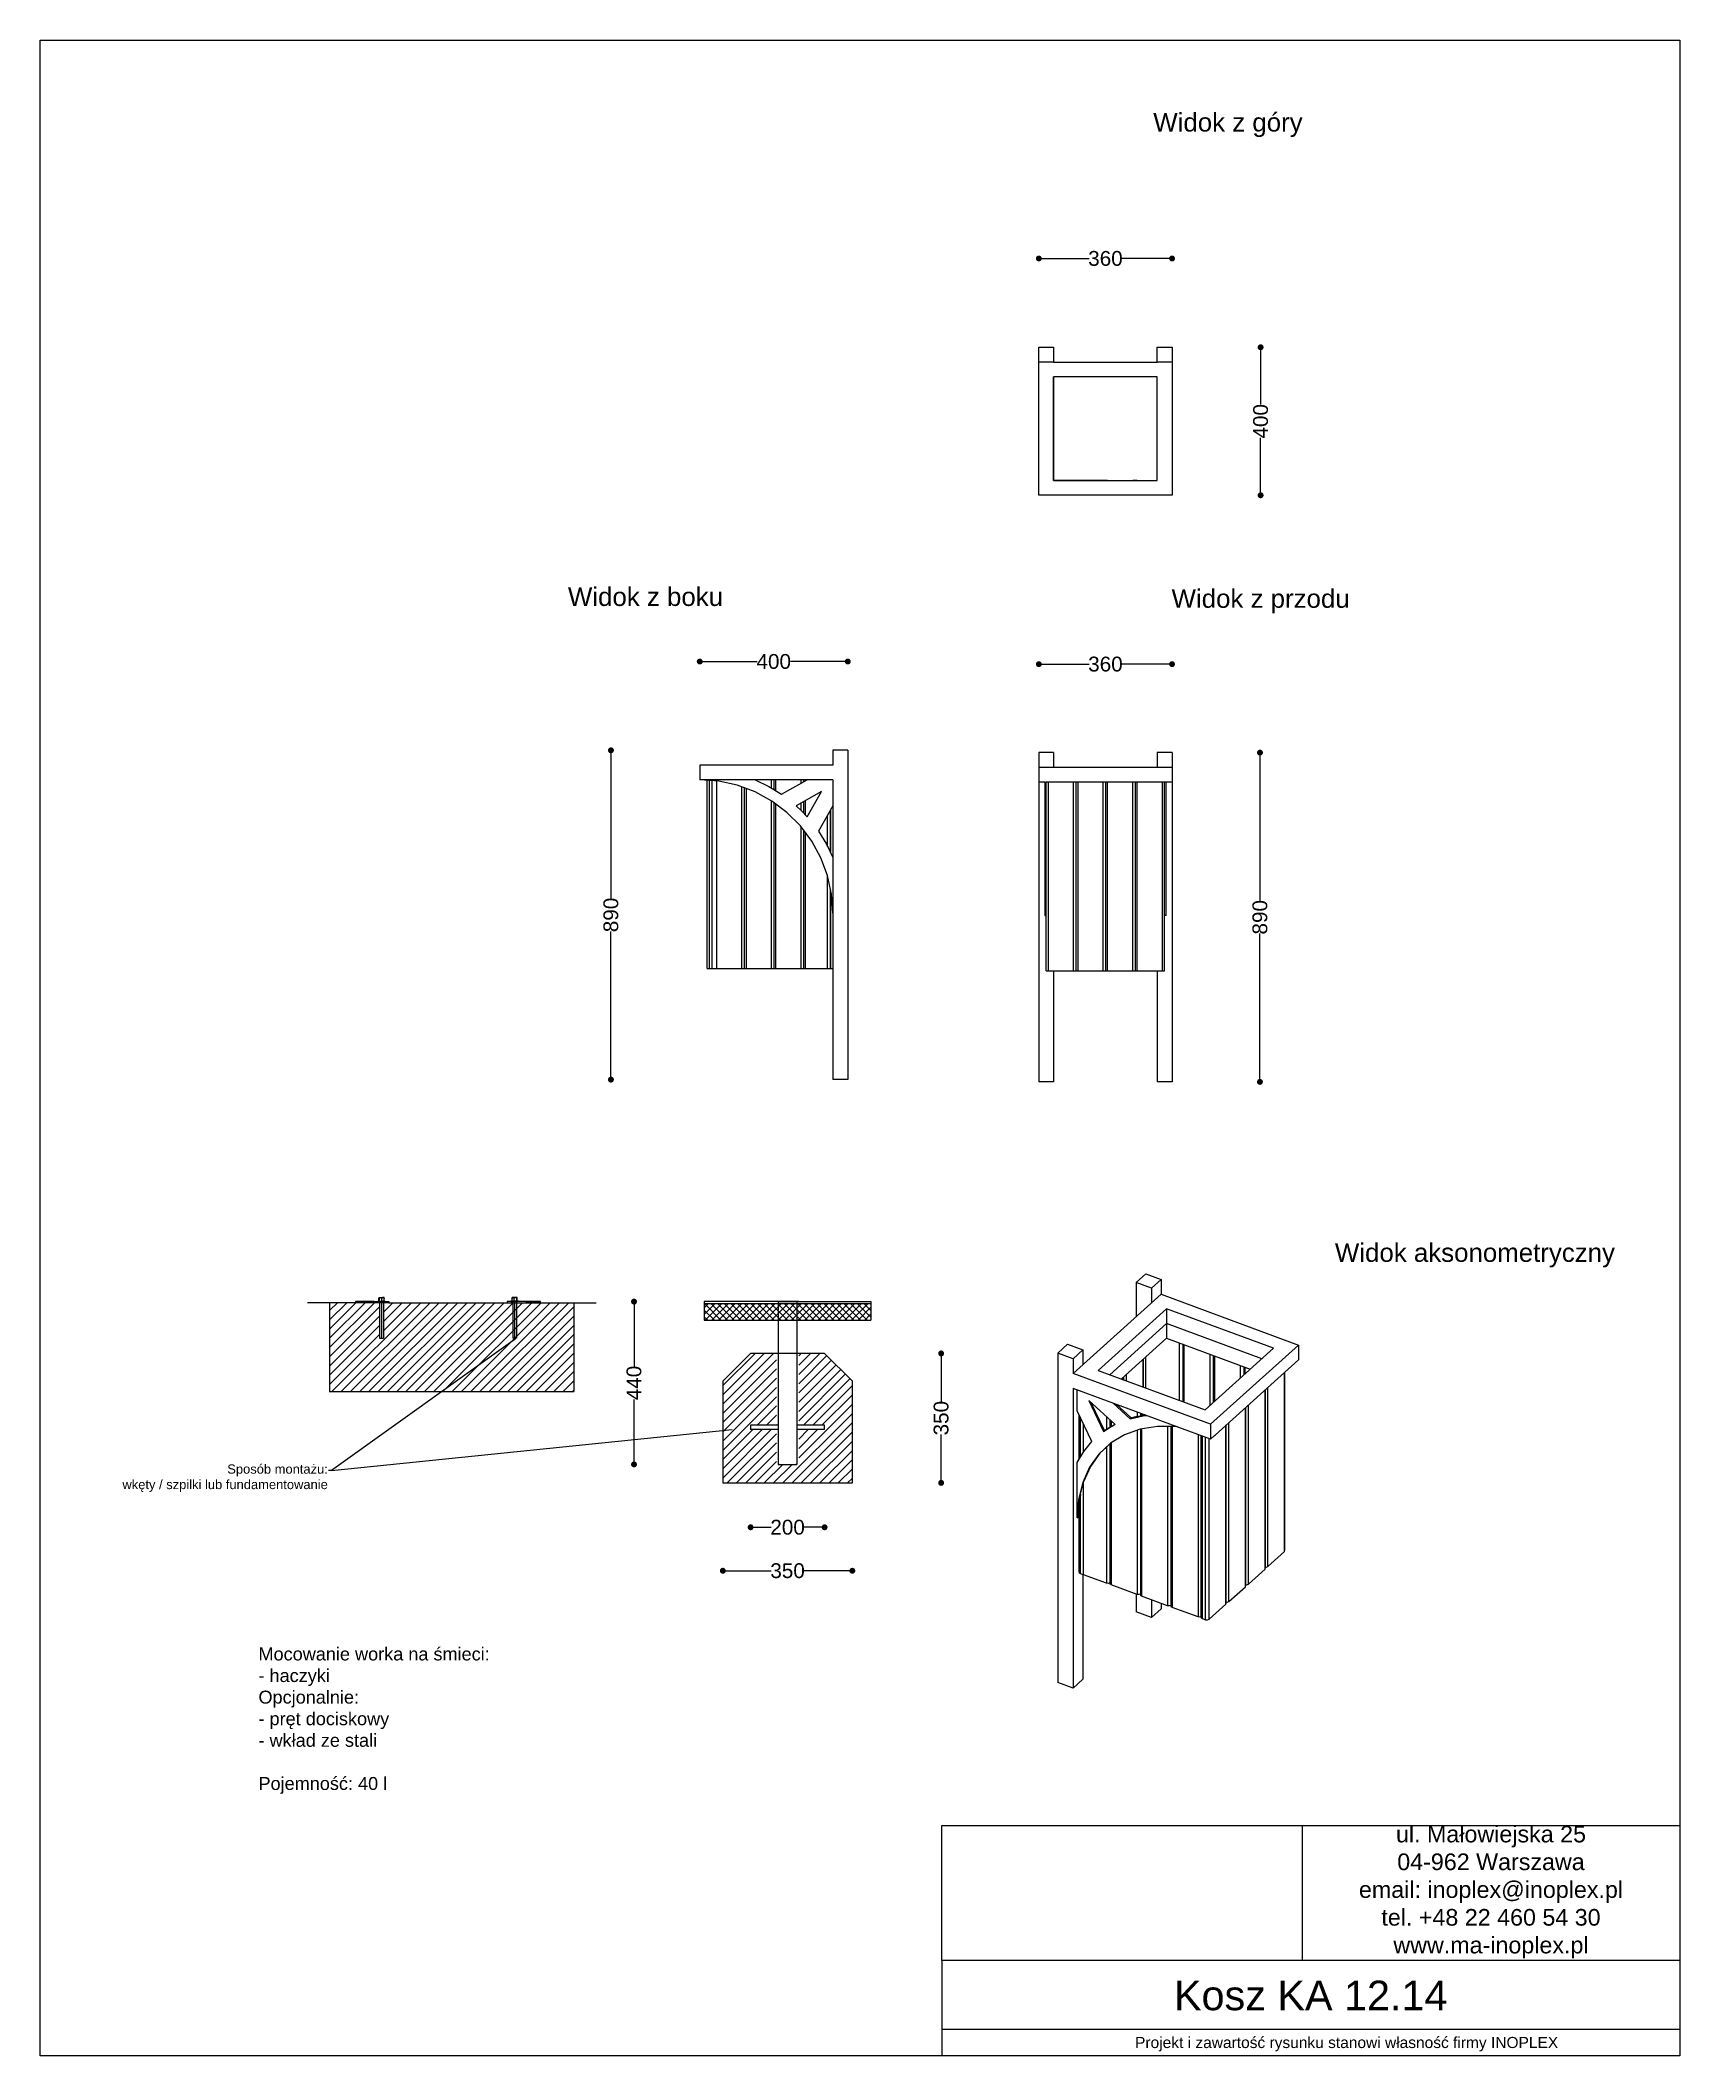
# Model space of a CAD drawing. Header units: millimetres. Extents: x 10662 to 15093, y 15133 to 20581.
import ezdxf
from ezdxf import colors
from ezdxf.entities.mleader import LeaderData, LeaderLine
from ezdxf.math import Vec2, Vec3

# ---------------------------------------------------------------- set-up
doc = ezdxf.new("R2010")
doc.units = ezdxf.units.MM
doc.header["$LTSCALE"] = 3
for name, color, linetype, lineweight in [('Konstrukcja - Stropy_Nr_pióra__1', 7, 'Continuous', 13), ('Konstrukcja - Słupy_Nr_pióra__1', 7, 'Continuous', 13), ('Konstrukcja - Ściany zew_Nr_pióra__1', 7, 'Continuous', 13), ('Krawędzie widoczneARTUR', 7, 'Continuous', 50), ('stal', 7, 'Continuous', 20)]:
    doc.layers.add(name, color=color, linetype=linetype, lineweight=lineweight)
doc.styles.get("Standard").update_dxf_attribs({"font": 'arial.ttf'})
doc.dimstyles.new('MATEUSZ', dxfattribs={"dimtxt": 40, "dimasz": 16, "dimexe": 0.18, "dimexo": 0.0625, "dimgap": 0.09, "dimtad": 0, "dimdec": 0, "dimdsep": 46, "dimtxsty": 'Standard', "dimblk": 'DOT', "dimcen": 0.09, "dimse1": 1, "dimse2": 1, "dimadec": 0, "dimazin": 0, "dimtfac": 1, "dimtdec": 0, "dimtofl": 0, "dimtmove": 0, "dimatfit": 3, "dimfxl": 0, "dimtolj": 1, "dimtzin": 0, "dimlwd": 9, "dimlwe": 9, "dimarcsym": 0})
doc.dimstyles.get("Standard").update_dxf_attribs({"dimtxt": 0.18, "dimasz": 0.18, "dimexe": 0.18, "dimexo": 0.0625, "dimgap": 0.09, "dimtad": 0, "dimtih": 1, "dimtoh": 1, "dimdec": 4, "dimzin": 0, "dimdsep": 46, "dimtxsty": 'Standard', "dimcen": 0.09, "dimadec": 0, "dimazin": 0, "dimtfac": 1, "dimtdec": 4, "dimtofl": 0, "dimtmove": 0, "dimatfit": 3, "dimfxl": 0, "dimtolj": 1, "dimtzin": 0, "dimarcsym": 0})
picture_1 = doc.add_image_def('image1.png', size_in_pixel=(179, 67))

msp = doc.modelspace()

# ---------------------------------------------------------------- texts
for s, width, gutter_width, heights, insert, char_height, attachment_point in [('Widok z góry', 1167.306, 1, [0], (13669.9, 20384.4), 50, 1), ('Widok z boku', 1056.226, 1, [0], (12088.1, 19102), 50, 1), ('Widok z przodu', 1167.306, 1, [0], (13719.4, 19097.1), 50, 1), ('Widok aksonometryczny', 918.066, 1, [0], (14160.8, 17329.2), 50, 1), ('Mocowanie worka na śmieci:\\P- haczyki\\POpcjonalnie:\\P- pręt dociskowy\\P- wkład ze stali\\P\\PPojemność: 40 l', 1023.795, 1, [0], (11251.9, 16236.8), 35, 1), ('ul. Małowiejska 25\\P04-962 Warszawa\\Pemail: inoplex@inoplex.pl\\Ptel. +48 22 460 54 30\\Pwww.ma-inoplex.pl', 1019.877, 1, [432.7], (14582.6, 15575.7), 45, 5), ('Kosz KA 12.14', 1993.625, 1, [0], (14095.5, 15295.8), 80, 5), ('Projekt i zawartość rysunku stanowi własność firmy INOPLEX ', 1800.088, 12.5, [70.5], (14192.5, 15164.6), 30, 5)]:
    msp.add_mtext_dynamic_manual_height_columns(s, width=width, gutter_width=gutter_width, heights=heights, dxfattribs=dict(insert=insert, char_height=char_height, attachment_point=attachment_point))

# ---------------------------------------------------------------- blocks, each defined once
blk = doc.blocks.new('_Dot')
at = {"color": 0, "linetype": 'ByBlock', "lineweight": -2}
blk.add_line((-0.5, 0), (-1, 0), dxfattribs=at)
at = {"color": 0, "linetype": 'ByBlock', "const_width": 0.5}
blk.add_lwpolyline([(-0.25, 0, 1), (0.25, 0, 1)], format="xyb", close=True, dxfattribs=at)
blk = doc.blocks.new('*D7')
at = {"color": 0, "lineweight": 9}
for p, q in [((12204.3, 18645.8), (12204.3, 18261)), ((12204.3, 17787.8), (12204.3, 18172.5))]:
    blk.add_line(p, q, dxfattribs=at)
at = {"layer": 'Defpoints', "color": 0}
for p in [(12204.3, 18661.8), (12844.3, 18661.8), (12844.3, 17771.8)]:
    blk.add_point(p, dxfattribs=at)
at = {"color": 0, "lineweight": 9, "xscale": 16, "yscale": 16, "zscale": 16}
for p, rotation in [((12204.3, 18661.8), 90), ((12204.3, 17771.8), 270)]:
    blk.add_blockref('_Dot', p, dxfattribs=dict(at, rotation=rotation))
at = {"color": 0, "insert": (12204.3, 18216.8), "char_height": 40, "attachment_point": 5, "rotation": 90}
blk.add_mtext('\\A1;890', dxfattribs=at)
blk = doc.blocks.new('*D8')
at = {"color": 0, "lineweight": 9}
for p, q in [((12460.3, 18901.8), (12599.3, 18901.8)), ((12828.3, 18901.8), (12689.3, 18901.8))]:
    blk.add_line(p, q, dxfattribs=at)
at = {"layer": 'Defpoints', "color": 0}
for p in [(12444.3, 18901.8), (12844.3, 18661.8), (12444.3, 18621.8)]:
    blk.add_point(p, dxfattribs=at)
at = {"color": 0, "lineweight": 9, "xscale": 16, "yscale": 16, "zscale": 16, "rotation": 180}
blk.add_blockref('_Dot', (12444.3, 18901.8), dxfattribs=at)
at = {"color": 0, "lineweight": 9, "xscale": 16, "yscale": 16, "zscale": 16}
blk.add_blockref('_Dot', (12844.3, 18901.8), dxfattribs=at)
at = {"color": 0, "insert": (12644.3, 18901.8), "char_height": 40, "attachment_point": 5}
blk.add_mtext('\\A1;400', dxfattribs=at)
blk = doc.blocks.new('*D9')
at = {"color": 0, "lineweight": 9}
for p, q in [((13958.2, 18639.6), (13958.2, 18254.8)), ((13958.2, 17781.6), (13958.2, 18166.3))]:
    blk.add_line(p, q, dxfattribs=at)
at = {"layer": 'Defpoints', "color": 0}
for p in [(13720.7, 18655.6), (13958.2, 18655.6), (13720.7, 17765.6)]:
    blk.add_point(p, dxfattribs=at)
at = {"color": 0, "lineweight": 9, "xscale": 16, "yscale": 16, "zscale": 16}
for p, rotation in [((13958.2, 18655.6), 90), ((13958.2, 17765.6), 270)]:
    blk.add_blockref('_Dot', p, dxfattribs=dict(at, rotation=rotation))
at = {"color": 0, "insert": (13958.2, 18210.6), "char_height": 40, "attachment_point": 5, "rotation": 90}
blk.add_mtext('\\A1;890', dxfattribs=at)
blk = doc.blocks.new('*D10')
at = {"color": 0, "lineweight": 9}
for p, q in [((13376.7, 18894.7), (13496.5, 18894.7)), ((13704.7, 18894.7), (13584.9, 18894.7))]:
    blk.add_line(p, q, dxfattribs=at)
at = {"layer": 'Defpoints', "color": 0}
for p in [(13720.7, 18894.7), (13360.7, 18655.6), (13720.7, 18655.6)]:
    blk.add_point(p, dxfattribs=at)
at = {"color": 0, "lineweight": 9, "xscale": 16, "yscale": 16, "zscale": 16, "rotation": 180}
blk.add_blockref('_Dot', (13360.7, 18894.7), dxfattribs=at)
at = {"color": 0, "lineweight": 9, "xscale": 16, "yscale": 16, "zscale": 16}
blk.add_blockref('_Dot', (13720.7, 18894.7), dxfattribs=at)
at = {"color": 0, "insert": (13540.7, 18894.7), "char_height": 40, "attachment_point": 5}
blk.add_mtext('\\A1;360', dxfattribs=at)
blk = doc.blocks.new('*D11')
at = {"color": 0, "lineweight": 9}
for p, q in [((13376.7, 19991.2), (13496.5, 19991.2)), ((13704.7, 19991.2), (13584.9, 19991.2))]:
    blk.add_line(p, q, dxfattribs=at)
at = {"layer": 'Defpoints', "color": 0}
for p in [(13720.7, 19991.2), (13360.7, 19751.2), (13720.7, 19751.2)]:
    blk.add_point(p, dxfattribs=at)
at = {"color": 0, "lineweight": 9, "xscale": 16, "yscale": 16, "zscale": 16, "rotation": 180}
blk.add_blockref('_Dot', (13360.7, 19991.2), dxfattribs=at)
at = {"color": 0, "lineweight": 9, "xscale": 16, "yscale": 16, "zscale": 16}
blk.add_blockref('_Dot', (13720.7, 19991.2), dxfattribs=at)
at = {"color": 0, "insert": (13540.7, 19991.2), "char_height": 40, "attachment_point": 5}
blk.add_mtext('\\A1;360', dxfattribs=at)
blk = doc.blocks.new('*D12')
at = {"color": 0, "lineweight": 9}
for p, q in [((13960.1, 19735.2), (13960.1, 19596.3)), ((13960.1, 19367.2), (13960.1, 19506.2))]:
    blk.add_line(p, q, dxfattribs=at)
at = {"layer": 'Defpoints', "color": 0}
for p in [(13720.7, 19751.2), (13960.1, 19751.2), (13720.7, 19351.2)]:
    blk.add_point(p, dxfattribs=at)
at = {"color": 0, "lineweight": 9, "xscale": 16, "yscale": 16, "zscale": 16}
for p, rotation in [((13960.1, 19751.2), 90), ((13960.1, 19351.2), 270)]:
    blk.add_blockref('_Dot', p, dxfattribs=dict(at, rotation=rotation))
at = {"color": 0, "insert": (13960.1, 19551.2), "char_height": 40, "attachment_point": 5, "rotation": 90}
blk.add_mtext('\\A1;400', dxfattribs=at)
blk = doc.blocks.new('*D13')
at = {"color": 0, "lineweight": -2}
for p, q in [((12522.7, 16444.2), (12637.5, 16444.2)), ((12840.7, 16444.2), (12725.9, 16444.2))]:
    blk.add_line(p, q, dxfattribs=at)
at = {"layer": 'Defpoints', "color": 0}
for p in [(12506.7, 16681.7), (12856.7, 16681.7), (12856.7, 16444.2)]:
    blk.add_point(p, dxfattribs=at)
at = {"color": 0, "lineweight": -2, "xscale": 16, "yscale": 16, "zscale": 16, "rotation": 180}
blk.add_blockref('_Dot', (12506.7, 16444.2), dxfattribs=at)
at = {"color": 0, "lineweight": -2, "xscale": 16, "yscale": 16, "zscale": 16}
blk.add_blockref('_Dot', (12856.7, 16444.2), dxfattribs=at)
at = {"color": 0, "lineweight": 15, "insert": (12681.7, 16444.2), "char_height": 40, "attachment_point": 5}
blk.add_mtext('\\A1;350', dxfattribs=at)
blk = doc.blocks.new('*D14')
at = {"color": 0, "lineweight": -2}
for p, q in [((13096.7, 17015.7), (13096.7, 16900.9)), ((13096.7, 16697.7), (13096.7, 16812.5))]:
    blk.add_line(p, q, dxfattribs=at)
at = {"layer": 'Defpoints', "color": 0}
for p in [(13096.7, 17031.7), (13096.7, 17031.7), (12856.7, 16681.7)]:
    blk.add_point(p, dxfattribs=at)
at = {"color": 0, "lineweight": -2, "xscale": 16, "yscale": 16, "zscale": 16}
for p, rotation in [((13096.7, 17031.7), 90), ((13096.7, 16681.7), 270)]:
    blk.add_blockref('_Dot', p, dxfattribs=dict(at, rotation=rotation))
at = {"color": 0, "lineweight": 15, "insert": (13096.7, 16856.7), "char_height": 40, "attachment_point": 5, "rotation": 90}
blk.add_mtext('\\A1;350', dxfattribs=at)
blk = doc.blocks.new('*D16')
at = {"color": 0, "lineweight": -2}
for p, q in [((12266.7, 17155.7), (12266.7, 16996.7)), ((12266.7, 16747.7), (12266.7, 16906.7))]:
    blk.add_line(p, q, dxfattribs=at)
at = {"layer": 'Defpoints', "color": 0}
for p in [(12706.7, 17171.7), (12266.7, 16731.7), (12704.2, 16731.7)]:
    blk.add_point(p, dxfattribs=at)
at = {"color": 0, "lineweight": -2, "xscale": 16, "yscale": 16, "zscale": 16}
for p, rotation in [((12266.7, 17171.7), 90), ((12266.7, 16731.7), 270)]:
    blk.add_blockref('_Dot', p, dxfattribs=dict(at, rotation=rotation))
at = {"color": 0, "lineweight": 15, "insert": (12266.7, 16951.7), "char_height": 40, "attachment_point": 5, "rotation": 90}
blk.add_mtext('\\A1;440', dxfattribs=at)
blk = doc.blocks.new('*D17')
at = {"color": 0, "lineweight": 9}
for p, q in [((12597.7, 16561.7), (12637.2, 16561.7)), ((12765.7, 16561.7), (12726.3, 16561.7))]:
    blk.add_line(p, q, dxfattribs=at)
at = {"layer": 'Defpoints', "color": 0}
for p in [(12581.7, 16825.7), (12781.7, 16825.7), (12781.7, 16561.7)]:
    blk.add_point(p, dxfattribs=at)
at = {"color": 0, "lineweight": 9, "xscale": 16, "yscale": 16, "zscale": 16, "rotation": 180}
blk.add_blockref('_Dot', (12581.7, 16561.7), dxfattribs=at)
at = {"color": 0, "lineweight": 9, "xscale": 16, "yscale": 16, "zscale": 16}
blk.add_blockref('_Dot', (12781.7, 16561.7), dxfattribs=at)
at = {"color": 0, "insert": (12681.7, 16561.7), "char_height": 40, "attachment_point": 5}
blk.add_mtext('\\A1;200', dxfattribs=at)

# ---------------------------------------------------------------- dimensions: what is measured, and where the dimension line sits
for base, p1, p2, picture, middle in [((13720.7, 19991.2), (13360.7, 19751.2), (13720.7, 19751.2), '*D11', (13540.7, 19991.2)), ((12444.3, 18901.8), (12844.3, 18661.8), (12444.3, 18621.8), '*D8', (12644.3, 18901.8)), ((13720.7, 18894.7), (13360.7, 18655.6), (13720.7, 18655.6), '*D10', (13540.7, 18894.7)), ((12781.7, 16561.7), (12581.7, 16825.7), (12781.7, 16825.7), '*D17', (12681.7, 16561.7))]:
    dim = msp.add_linear_dim(base=base, p1=p1, p2=p2, dimstyle='MATEUSZ')
    dim.commit()
    dim.dimension.update_dxf_attribs({"geometry": picture, "text_midpoint": middle})
for base, p1, p2, picture, middle in [((13960.1, 19751.2), (13720.7, 19351.2), (13720.7, 19751.2), '*D12', (13960.1, 19551.2)), ((12204.3, 18661.8), (12844.3, 17771.8), (12844.3, 18661.8), '*D7', (12204.3, 18216.8)), ((13958.2, 18655.6), (13720.7, 17765.6), (13720.7, 18655.6), '*D9', (13958.2, 18210.6))]:
    dim = msp.add_linear_dim(base=base, p1=p1, p2=p2, angle=90, dimstyle='MATEUSZ')
    dim.commit()
    dim.dimension.update_dxf_attribs({"geometry": picture, "text_midpoint": middle})
at = {"lineweight": 15}
for base, p1, p2, picture, middle in [((12266.7, 16731.7), (12706.7, 17171.7), (12704.2, 16731.7), '*D16', (12266.7, 16951.7)), ((13096.7, 17031.7), (12856.7, 16681.7), (13096.7, 17031.7), '*D14', (13096.7, 16856.7))]:
    dim = msp.add_linear_dim(base=base, p1=p1, p2=p2, angle=90, dimstyle='Standard', override={"dimtxt": 40, "dimasz": 16, "dimtih": 0, "dimtoh": 0, "dimdec": 0, "dimblk": 'Dot', "dimse1": 1, "dimse2": 1, "dimtdec": 0}, dxfattribs=at)
    dim.commit()
    dim.dimension.update_dxf_attribs({"geometry": picture, "text_midpoint": middle})
dim = msp.add_linear_dim(base=(12856.7, 16444.2), p1=(12506.7, 16681.7), p2=(12856.7, 16681.7), dimstyle='Standard', override={"dimtxt": 40, "dimasz": 16, "dimtih": 0, "dimtoh": 0, "dimdec": 0, "dimblk": 'Dot', "dimse1": 1, "dimse2": 1, "dimtdec": 0}, dxfattribs=at)
dim.commit()
dim.dimension.update_dxf_attribs({"geometry": '*D13', "text_midpoint": (12681.7, 16444.2)})

# ---------------------------------------------------------------- hatches: boundary and pattern name
at = {"lineweight": 9}
h = msp.add_hatch(dxfattribs=at)
h.set_pattern_fill('JIS_WOOD', color=256, scale=25)
h.set_pattern_definition([(45, (9002.396, 15205.71), (-12.5, 12.5), [])])
h.paths.add_polyline_path([(11958.9, 17168.7), (11944.2, 17168.7), (11604.2, 17168.7), (11589.5, 17168.7), (11589.5, 17072.6), (11579.2, 17072.7), (11579.2, 17168.7), (11524.2, 17168.7), (11444.2, 17168.7), (11444.2, 16928.7), (12104.2, 16928.7), (12104.2, 17168.7), (12024.2, 17168.7), (11969.2, 17168.7), (11969.2, 17168.7), (11958.9, 17168.7)])
h = msp.add_hatch(dxfattribs=at)
h.set_pattern_fill('ANSI37', color=256, scale=4)
h.set_pattern_definition([(45, (10567.619, 15014.729), (-8.980256, 8.980256), []), (135, (10567.619, 15014.729), (-8.980256, -8.980256), [])])
h.paths.add_polyline_path([(12656.7, 17166.7), (12456.7, 17166.7), (12456.7, 17121.7), (12656.7, 17121.7)])
h.paths.add_polyline_path([(12706.7, 17166.7), (12656.7, 17166.7), (12656.7, 17121.7), (12706.7, 17121.7)])
h.paths.add_polyline_path([(12906.7, 17166.7), (12706.7, 17166.7), (12706.7, 17121.7), (12906.7, 17121.7)])
h = msp.add_hatch(dxfattribs=at)
h.set_pattern_fill('JIS_WOOD', color=256, scale=25)
h.set_pattern_definition([(45, (-4337.294, 4600.704), (-12.5, 12.5), [])])
h.paths.add_polyline_path([(12651.7, 17031.7), (12581.7, 17031.7), (12506.7, 16956.7), (12506.7, 16681.7), (12706.7, 16681.7), (12856.7, 16681.7), (12856.7, 16956.7), (12781.7, 17031.7), (12711.7, 17031.7), (12711.7, 16837.7), (12781.7, 16837.7), (12781.7, 16825.7), (12711.7, 16825.7), (12711.7, 16731.7), (12651.7, 16731.7), (12651.7, 16825.7), (12581.7, 16825.7), (12581.7, 16837.7), (12651.7, 16837.7)])

# ---------------------------------------------------------------- linework, layer by layer
for p, q in [((11524.2, 17168.7), (11384.2, 17168.7)), ((11524.2, 17168.7), (11444.2, 17168.7)), ((11444.2, 17168.7), (11444.2, 16928.7)), ((11564.2, 17171.7), (11514.2, 17171.7)), ((11514.2, 17171.7), (11514.2, 17168.7)), ((11524.2, 17171.7), (11564.2, 17171.7)), ((11524.2, 17171.7), (11604.2, 17171.7)), ((11604.2, 17168.7), (11524.2, 17168.7)), ((11604.2, 17171.7), (11604.2, 17168.7)), ((11604.2, 17171.7), (11604.2, 17168.7)), ((11604.2, 17168.7), (11944.2, 17168.7)), ((11964.2, 17171.7), (11924.2, 17171.7)), ((11924.2, 17171.7), (11924.2, 17168.7)), ((12014.2, 17171.7), (11934.2, 17171.7)), ((11934.2, 17168.7), (12014.2, 17168.7)), ((12004.2, 17171.7), (11954.2, 17171.7)), ((11974.2, 17171.7), (12014.2, 17171.7)), ((12014.2, 17168.7), (12014.2, 17171.7)), ((12014.2, 17168.7), (12164.2, 17168.7)), ((12024.2, 17168.7), (12104.2, 17168.7)), ((12104.2, 17168.7), (12104.2, 16928.7)), ((12656.7, 17171.7), (12456.7, 17171.7)), ((12456.7, 17171.7), (12456.7, 17121.7)), ((12456.7, 17171.7), (12456.7, 17166.7)), ((12456.7, 17166.7), (12906.7, 17166.7)), ((12711.7, 17171.7), (12651.7, 17171.7)), ((12706.7, 17171.7), (12656.7, 17171.7)), ((12656.7, 17171.7), (12706.7, 17171.7)), ((12656.7, 17171.7), (12656.7, 16731.7)), ((12706.7, 17171.7), (12906.7, 17171.7)), ((12706.7, 17171.7), (12706.7, 16731.7)), ((12906.7, 17171.7), (12906.7, 17121.7)), ((12456.7, 17121.7), (12906.7, 17121.7)), ((12506.7, 16956.7), (12581.7, 17031.7)), ((12781.7, 17031.7), (12581.7, 17031.7)), ((12856.7, 16956.7), (12781.7, 17031.7)), ((12506.7, 16956.7), (12506.7, 16681.7)), ((12856.7, 16681.7), (12856.7, 16956.7)), ((11443.1, 16928.7), (12104.2, 16928.7)), ((12506.7, 16681.7), (12706.7, 16681.7)), ((12706.7, 16681.7), (12856.7, 16681.7))]:
    msp.add_line(p, q, dxfattribs=at)
for p, q in [((13706, 17112.5), (13706, 17072.5)), ((13706, 17072.5), (13584, 16962.6)), ((13706, 17072.5), (13931.9, 16989)), ((13098.6, 15390.6), (13098.6, 15755.2)), ((13292.4, 15755.2), (15092.5, 15755.2)), ((15092.5, 15755.2), (15092.5, 15390.6)), ((13098.6, 15390.6), (13098.6, 15133.4)), ((15092.5, 15390.6), (13292.4, 15390.6)), ((15092.3, 15203.9), (13098.6, 15203.9))]:
    msp.add_line(p, q)
at = {"lineweight": 15}
msp.add_line((11449.3, 16715.5), (12531.7, 16825.7), dxfattribs=at)
msp.add_lwpolyline([(10662.3, 20581), (15092.5, 20581), (15092.5, 15133.4), (10662.3, 15133.4)], close=True)
at = {"layer": 'Konstrukcja - Stropy_Nr_pióra__1', "linetype": 'Continuous'}
for p, q in [((13400.7, 19391.3), (13400.7, 19671.2)), ((13546.7, 19391.3), (13400.7, 19391.3)), ((13626.7, 19391.2), (13614.7, 19391.2))]:
    msp.add_line(p, q, dxfattribs=at)
at = {"layer": 'Konstrukcja - Słupy_Nr_pióra__1', "linetype": 'Continuous'}
for p, q in [((13360.7, 19711.2), (13360.7, 19751.2)), ((13360.7, 19751.2), (13400.7, 19751.2)), ((13400.7, 19751.2), (13400.7, 19711.2)), ((13680.7, 19711.2), (13680.7, 19751.2)), ((13680.7, 19751.2), (13720.7, 19751.2)), ((13720.7, 19751.2), (13720.7, 19711.2)), ((13400.7, 19711.2), (13360.7, 19711.2)), ((13360.7, 19351.2), (13360.7, 19711.2)), ((13400.7, 19711.2), (13680.7, 19711.2)), ((13400.7, 19671.2), (13400.7, 19391.2)), ((13680.7, 19671.2), (13400.7, 19671.2)), ((13400.7, 19671.2), (13400.7, 19636.8)), ((13720.7, 19711.2), (13680.7, 19711.2)), ((13680.7, 19391.2), (13680.7, 19671.2)), ((13720.7, 19711.2), (13720.7, 19351.2)), ((13400.7, 19636.8), (13400.7, 19636.7)), ((13400.7, 19624.8), (13400.7, 19556.8)), ((13400.7, 19624.8), (13400.7, 19624.8)), ((13400.7, 19556.8), (13400.7, 19556.7)), ((13400.7, 19544.8), (13400.7, 19476.8)), ((13400.7, 19544.8), (13400.7, 19544.8)), ((13400.7, 19476.8), (13400.7, 19476.7)), ((13400.7, 19464.8), (13400.7, 19396.8)), ((13400.7, 19464.8), (13400.7, 19464.8)), ((13400.7, 19396.8), (13400.7, 19396.7)), ((13720.7, 19351.2), (13360.7, 19351.2)), ((13400.7, 19391.2), (13680.7, 19391.2)), ((12844.3, 18661.8), (12804.3, 18661.8)), ((12804.3, 18661.8), (12804.3, 18621.8)), ((12844.3, 18661.8), (12844.3, 17771.8)), ((13360.7, 18655.6), (13360.7, 18615.6)), ((13400.7, 18655.6), (13360.7, 18655.6)), ((13400.7, 18655.6), (13400.7, 18615.6)), ((13680.7, 18655.6), (13680.7, 18615.6)), ((13720.7, 18655.6), (13680.7, 18655.6)), ((13720.7, 18655.6), (13720.7, 18615.6)), ((12444.3, 18621.8), (12444.3, 18581.8)), ((12804.3, 18621.8), (12444.3, 18621.8)), ((12804.3, 18581.8), (12444.3, 18581.8)), ((12464.3, 18071.8), (12464.3, 18580.3)), ((12470.3, 18071.8), (12470.3, 18579.9)), ((12478.3, 18071.8), (12478.3, 18579.3)), ((12490.3, 18071.8), (12490.3, 18578.5)), ((12638.3, 18559.7), (12638.3, 18581.8)), ((12644.3, 18581.8), (12644.3, 18556)), ((12650.3, 18552.3), (12650.3, 18581.8)), ((12718.3, 18572.7), (12718.3, 18581.8)), ((12724.3, 18581.8), (12724.3, 18576.1)), ((12730.3, 18579.5), (12730.3, 18581.8)), ((12804.3, 18581.8), (12804.3, 17771.8)), ((13360.7, 18615.6), (13360.7, 18575.6)), ((13720.7, 18615.6), (13360.7, 18615.6)), ((13720.7, 18615.6), (13720.7, 18575.6)), ((12558.3, 18071.8), (12558.3, 18562.5)), ((12564.3, 18560.2), (12564.3, 18071.8)), ((12570.3, 18071.8), (12570.3, 18558)), ((12638.3, 18071.8), (12638.3, 18524.9)), ((12724.3, 18523.1), (12724.3, 18493.1)), ((12730.3, 18486.7), (12730.3, 18526.5)), ((13360.7, 18575.6), (13360.7, 17765.6)), ((13376.9, 18575.6), (13360.7, 18575.6)), ((13380.7, 18065.6), (13380.7, 18573.7)), ((13700.4, 18575.6), (13380.9, 18575.6)), ((13386.7, 18065.6), (13386.7, 18575.6)), ((13454.7, 18065.6), (13454.7, 18575.6)), ((13460.7, 18575.6), (13460.7, 18065.6)), ((13466.7, 18065.6), (13466.7, 18575.6)), ((13534.7, 18065.6), (13534.7, 18575.6)), ((13540.7, 18575.6), (13540.7, 18065.6)), ((13546.7, 18065.6), (13546.7, 18575.6)), ((13614.7, 18065.6), (13614.7, 18575.6)), ((13620.7, 18575.6), (13620.7, 18065.6)), ((13626.7, 18065.6), (13626.7, 18575.6)), ((13694.7, 18065.6), (13694.7, 18575.6)), ((13700.7, 18065.6), (13700.7, 18573.7)), ((13720.7, 18575.6), (13704.4, 18575.6)), ((13720.7, 18575.6), (13720.7, 17765.6)), ((12644.3, 18520.6), (12644.3, 18071.8)), ((12650.3, 18071.8), (12650.3, 18516.1)), ((12718.3, 18499.2), (12718.3, 18519.7)), ((12789.8, 18402), (12789.8, 18486.1)), ((12797.8, 18385.3), (12797.8, 18500.3)), ((12798.3, 18384.3), (12798.3, 18501.1)), ((12718.3, 18071.8), (12718.3, 18454.9)), ((12724.3, 18446.9), (12724.3, 18071.8)), ((12730.3, 18071.8), (12730.3, 18438.9)), ((12789.8, 18071.8), (12789.8, 18322.7)), ((12797.8, 18071.8), (12797.8, 18285.9)), ((12798.3, 18071.8), (12798.3, 18283.7)), ((12464.3, 18071.8), (12466.1, 18071.8)), ((12466.1, 18071.8), (12470.3, 18071.8)), ((12470.3, 18071.8), (12478.3, 18071.8)), ((12478.3, 18071.8), (12482.5, 18071.8)), ((12482.5, 18071.8), (12484.3, 18071.8)), ((12484.3, 18071.8), (12486, 18071.8)), ((12486, 18071.8), (12490.3, 18071.8)), ((12490.3, 18071.8), (12558.3, 18071.8)), ((12558.3, 18071.8), (12562.5, 18071.8)), ((12562.5, 18071.8), (12564.3, 18071.8)), ((12564.3, 18071.8), (12566, 18071.8)), ((12566, 18071.8), (12570.3, 18071.8)), ((12570.3, 18071.8), (12638.3, 18071.8)), ((12638.3, 18071.8), (12642.5, 18071.8)), ((12642.5, 18071.8), (12644.3, 18071.8)), ((12644.3, 18071.8), (12646, 18071.8)), ((12646, 18071.8), (12650.3, 18071.8)), ((12650.3, 18071.8), (12718.3, 18071.8)), ((12718.3, 18071.8), (12722.5, 18071.8)), ((12722.5, 18071.8), (12724.3, 18071.8)), ((12724.3, 18071.8), (12726, 18071.8)), ((12726, 18071.8), (12730.3, 18071.8)), ((12730.3, 18071.8), (12798.3, 18071.8)), ((12798.3, 18071.8), (12802.5, 18071.8)), ((12802.5, 18071.8), (12804.3, 18071.8)), ((13380.7, 18065.6), (13382.4, 18065.6)), ((13382.4, 18065.6), (13386.7, 18065.6)), ((13386.7, 18065.6), (13454.7, 18065.6)), ((13400.7, 18065.6), (13400.7, 17765.6)), ((13454.7, 18065.6), (13458.9, 18065.6)), ((13458.9, 18065.6), (13460.7, 18065.6)), ((13460.7, 18065.6), (13462.4, 18065.6)), ((13462.4, 18065.6), (13466.7, 18065.6)), ((13466.7, 18065.6), (13534.7, 18065.6)), ((13534.7, 18065.6), (13538.9, 18065.6)), ((13538.9, 18065.6), (13540.7, 18065.6)), ((13540.7, 18065.6), (13542.4, 18065.6)), ((13542.4, 18065.6), (13546.7, 18065.6)), ((13546.7, 18065.6), (13614.7, 18065.6)), ((13614.7, 18065.6), (13618.9, 18065.6)), ((13618.9, 18065.6), (13620.7, 18065.6)), ((13620.7, 18065.6), (13622.4, 18065.6)), ((13622.4, 18065.6), (13626.7, 18065.6)), ((13626.7, 18065.6), (13694.7, 18065.6)), ((13680.7, 18065.6), (13680.7, 17765.6)), ((13694.7, 18065.6), (13698.9, 18065.6)), ((13698.9, 18065.6), (13700.7, 18065.6)), ((12844.3, 17771.8), (12804.3, 17771.8)), ((13400.7, 17765.6), (13360.7, 17765.6)), ((13720.7, 17765.6), (13680.7, 17765.6)), ((13623.5, 17223.1), (13649.9, 17246.9)), ((13664.8, 17207.8), (13623.5, 17223.1)), ((13623.5, 17223.1), (13623.5, 17130.6)), ((13649.9, 17246.9), (13691.2, 17231.6)), ((13691.2, 17231.6), (13664.8, 17207.8)), ((13691.2, 17231.6), (13691.2, 17191.6)), ((13453.4, 16977.2), (13691.2, 17191.6)), ((13664.8, 17207.8), (13664.8, 17167.8)), ((13691.2, 17191.6), (14062.5, 17054.3)), ((13706, 17152.5), (13521.1, 16985.8)), ((13706, 17112.5), (13552.6, 16974.2)), ((13994.8, 17045.8), (13706, 17152.5)), ((13706, 17152.5), (13706, 17112.5)), ((13706, 17112.5), (13706, 17112.5)), ((13963.4, 17017.4), (13706, 17112.5)), ((13412.2, 17032.5), (13438.6, 17056.3)), ((13438.6, 17056.3), (13479.8, 17041.1)), ((13741.1, 16904.5), (13741.1, 17059.6)), ((13750.3, 16901.1), (13750.3, 17056.2)), ((13753.5, 16899.9), (13753.5, 17055)), ((14062.5, 17054.3), (13824.7, 16840)), ((14062.5, 17054.3), (14062.5, 17014.3)), ((13453.4, 17017.2), (13412.2, 17032.5)), ((13412.2, 17032.5), (13412.2, 16142.5)), ((13479.8, 17041.1), (13453.4, 17017.2)), ((13453.4, 17017.2), (13453.4, 16977.2)), ((13479.8, 17041.1), (13479.8, 17001.1)), ((13642.3, 16941), (13642.3, 17015.1)), ((13643.3, 16940.6), (13643.3, 17016)), ((13650.2, 16938.1), (13650.2, 17022.2)), ((13809.9, 16879), (13994.8, 17045.8)), ((13823.6, 16891.4), (13823.6, 17029.1)), ((13832.8, 16899.7), (13832.8, 17025.7)), ((13836, 16902.6), (13836, 17024.5)), ((14062.5, 17014.3), (13838.1, 16812)), ((13906.1, 16965.8), (13906.1, 16998.6)), ((13824.7, 16840), (13453.4, 16977.2)), ((13521.1, 16985.8), (13809.9, 16879)), ((13589.5, 16960.5), (13589.5, 16967.5)), ((13590.5, 16960.2), (13590.5, 16968.3)), ((13597.4, 16957.6), (13597.4, 16974.6)), ((13915.3, 16974.1), (13915.3, 16995.2)), ((13918.5, 16977), (13918.5, 16994)), ((14024.7, 16496.5), (14024.7, 16980.3)), ((14025.7, 16499.7), (14025.7, 16981.2)), ((13453.4, 16937.2), (13453.4, 16127.2)), ((13824.7, 16800), (13453.4, 16937.2)), ((13926.9, 16408.4), (13926.9, 16892.1)), ((13971.9, 16448.9), (13971.9, 16932.6)), ((13972.8, 16452.1), (13972.8, 16933.5)), ((13979.8, 16456), (13979.8, 16939.8)), ((13470.1, 16746.8), (13470.1, 16864.5)), ((13473.3, 16752.1), (13473.3, 16857.8)), ((13481.6, 16765.7), (13481.6, 16840.5)), ((13543.5, 16860.7), (13543.5, 16826.2)), ((13552.6, 16852.3), (13552.6, 16832.3)), ((13555.8, 16849.3), (13555.8, 16834.1)), ((13626, 16873.5), (13626, 16861.1)), ((13635.1, 16870.1), (13635.1, 16863.3)), ((13638.3, 16868.9), (13638.3, 16863.9)), ((13708.5, 16833.9), (13708.5, 16349.8)), ((13717.6, 16833.8), (13717.6, 16347.8)), ((13720.9, 16833.8), (13720.9, 16345.2)), ((13824.7, 16840), (13824.7, 16800)), ((13866.2, 16353.6), (13866.2, 16837.4)), ((13867.2, 16356.8), (13867.2, 16838.2)), ((13874.1, 16360.7), (13874.1, 16844.5)), ((13919, 16401.2), (13919, 16885)), ((13920, 16404.4), (13920, 16885.9)), ((13543.5, 16778.5), (13543.5, 16410.8)), ((13552.6, 16787), (13552.6, 16408.9)), ((13555.8, 16789.7), (13555.8, 16406.2)), ((13626, 16823.6), (13626, 16380.3)), ((13635.1, 16826.8), (13635.1, 16378.4)), ((13638.3, 16827.3), (13638.3, 16375.7)), ((13791, 16812.4), (13791, 16319.3)), ((13799.7, 16317.5), (13799.7, 16809.2)), ((13802.9, 16314.9), (13802.9, 16808.1)), ((13811.1, 16311.8), (13811.1, 16805)), ((13821.3, 16313.1), (13821.3, 16801.3)), ((13835.4, 16809.6), (13824.7, 16800)), ((13481.6, 16433.6), (13481.6, 16684.6)), ((13470.1, 16439.4), (13470.1, 16633)), ((13473.3, 16436.7), (13473.3, 16650.9)), ((13971.9, 16448.9), (13972.8, 16452.1)), ((13972.8, 16454.4), (13975.2, 16454.1)), ((13975.2, 16454.1), (13979.8, 16456)), ((13979.8, 16456), (14024.7, 16496.5)), ((14024.7, 16496.5), (14025.7, 16499.7)), ((13470.1, 16439.4), (13473.3, 16436.7)), ((13473.3, 16436.7), (13481.6, 16433.6)), ((13479.8, 16434.3), (13479.8, 16151.1)), ((13481.6, 16433.6), (13481.6, 16433.6)), ((13543.5, 16410.8), (13481.6, 16433.6)), ((13549, 16410.2), (13543.5, 16410.8)), ((13552.6, 16411.7), (13549, 16410.2)), ((13555.8, 16406.2), (13552.6, 16408.9)), ((13626, 16380.3), (13555.8, 16406.2)), ((13874.1, 16360.7), (13919, 16401.2)), ((13919, 16401.2), (13920, 16404.4)), ((13920, 16406.7), (13922.3, 16406.5)), ((13922.3, 16406.5), (13926.9, 16408.4)), ((13926.9, 16408.4), (13971.9, 16448.9)), ((13623.5, 16381.2), (13623.5, 16333.1)), ((13631.5, 16379.7), (13626, 16380.3)), ((13635.1, 16381.1), (13631.5, 16379.7)), ((13638.3, 16375.7), (13635.1, 16378.4)), ((13708.5, 16349.8), (13638.3, 16375.7)), ((13664.8, 16365.9), (13664.8, 16317.8)), ((13691.2, 16356.1), (13691.2, 16341.6)), ((13714, 16349.2), (13708.5, 16349.8)), ((13717.6, 16350.6), (13714, 16349.2)), ((13720.9, 16345.2), (13717.6, 16347.8)), ((13791, 16319.3), (13720.9, 16345.2)), ((13821.3, 16313.1), (13866.2, 16353.6)), ((13866.2, 16353.6), (13867.2, 16356.8)), ((13867.2, 16359.1), (13869.5, 16358.9)), ((13869.5, 16358.9), (13874.1, 16360.7)), ((13664.8, 16317.8), (13623.5, 16333.1)), ((13691.2, 16341.6), (13664.8, 16317.8)), ((13796.5, 16318.7), (13791, 16319.3)), ((13799.7, 16319.9), (13796.5, 16318.7)), ((13799.7, 16317.5), (13802.9, 16314.9)), ((13802.9, 16314.9), (13811.1, 16311.8)), ((13811.1, 16311.8), (13816.7, 16311.2)), ((13816.7, 16311.2), (13821.3, 16313.1)), ((13453.4, 16127.2), (13412.2, 16142.5)), ((13479.8, 16151.1), (13453.4, 16127.2))]:
    msp.add_line(p, q, dxfattribs=at)
at = {"layer": 'Konstrukcja - Ściany zew_Nr_pióra__1', "linetype": 'Continuous'}
for p, q in [((12495.5, 18578.1), (12444.3, 18581.8)), ((12545.7, 18567.2), (12495.5, 18578.1)), ((12594.3, 18581.8), (12630.9, 18564.2)), ((12665.5, 18542.9), (12734.3, 18581.8)), ((12593.8, 18549.2), (12545.7, 18567.2)), ((12638.9, 18524.6), (12593.8, 18549.2)), ((12630.9, 18564.2), (12665.5, 18542.9)), ((12680, 18493.8), (12638.9, 18524.6)), ((12773.5, 18550.8), (12704.7, 18512)), ((12734.7, 18482.1), (12773.5, 18550.8)), ((13376.9, 18575.6), (13376.9, 18571.9)), ((13376.9, 18575.6), (13380.9, 18575.6)), ((13376.9, 18571.9), (13376.9, 18561)), ((13376.9, 18561), (13376.9, 18543)), ((13376.9, 18543), (13376.9, 18518.4)), ((13380.9, 18573.7), (13380.7, 18573.7)), ((13380.9, 18575.6), (13380.9, 18573.7)), ((13704.4, 18575.6), (13700.4, 18575.6)), ((13700.4, 18573.7), (13700.4, 18575.6)), ((13700.4, 18573.7), (13700.7, 18573.7)), ((13704.4, 18571.9), (13704.4, 18575.6)), ((13704.4, 18561), (13704.4, 18571.9)), ((13704.4, 18543), (13704.4, 18561)), ((13704.4, 18518.4), (13704.4, 18543)), ((12716.4, 18457.5), (12680, 18493.8)), ((12704.7, 18512), (12720.1, 18497.5)), ((12720.1, 18497.5), (12734.7, 18482.1)), ((12804.3, 18511.8), (12765.5, 18443)), ((13376.9, 18518.4), (13376.9, 18487.6)), ((13376.9, 18487.6), (13376.9, 18451.3)), ((13704.4, 18487.6), (13704.4, 18518.4)), ((13704.4, 18451.3), (13704.4, 18487.6)), ((12747.1, 18416.4), (12716.4, 18457.5)), ((12771.8, 18371.3), (12747.1, 18416.4)), ((12765.5, 18443), (12786.7, 18408.4)), ((13376.9, 18451.3), (13376.9, 18410.2)), ((13704.4, 18410.2), (13704.4, 18451.3)), ((12789.7, 18323.2), (12771.8, 18371.3)), ((12786.7, 18408.4), (12804.3, 18371.8)), ((13376.9, 18410.2), (13376.9, 18365.1)), ((13376.9, 18365.1), (13376.9, 18317)), ((13704.4, 18365.1), (13704.4, 18410.2)), ((13704.4, 18317), (13704.4, 18365.1)), ((12800.6, 18273), (12789.7, 18323.2)), ((13376.9, 18317), (13376.9, 18266.8)), ((13704.4, 18266.8), (13704.4, 18317)), ((12804.3, 18221.8), (12800.6, 18273)), ((13376.9, 18266.8), (13376.9, 18215.6)), ((13704.4, 18215.6), (13704.4, 18266.8)), ((13376.9, 18215.6), (13380.7, 18215.6)), ((13704.4, 18215.6), (13700.7, 18215.6)), ((13464.1, 16876.9), (13464.1, 16933.3)), ((13495.9, 16904.3), (13535.9, 16820.7)), ((13566.8, 16839.2), (13495.9, 16904.3)), ((13538.4, 16822.9), (13502.3, 16898.4)), ((13561.3, 16897.4), (13607.3, 16855.2)), ((13609.8, 16857.4), (13569.6, 16894.3)), ((13504.2, 16793.3), (13464.1, 16876.9)), ((13544.1, 16826.7), (13553.7, 16832.9)), ((13551, 16830.6), (13566.8, 16839.2)), ((13553.7, 16832.9), (13555.4, 16833.9)), ((13555.8, 16834.1), (13555.4, 16833.9)), ((13566.2, 16839.8), (13555.8, 16834.1)), ((13607.3, 16855.2), (13643, 16863.3)), ((13607.3, 16855.2), (13609.8, 16857.4)), ((13626, 16861.1), (13609.8, 16857.4)), ((13626.6, 16861.3), (13626, 16861.1)), ((13626.6, 16861.3), (13638, 16863.9)), ((13681.2, 16834.1), (13634.7, 16826.7)), ((13638.3, 16863.9), (13638, 16863.9)), ((13645.5, 16865.5), (13638.3, 16863.9)), ((13643, 16863.3), (13651.4, 16864.1)), ((13647.1, 16865.7), (13645.5, 16865.5)), ((13730.8, 16833.7), (13681.2, 16834.1)), ((13735.4, 16833), (13730.8, 16833.7)), ((13482.2, 16766.8), (13504.2, 16793.3)), ((13554.8, 16789.1), (13523.1, 16759.8)), ((13525.6, 16762), (13543.5, 16778.5)), ((13535.9, 16820.7), (13551, 16830.6)), ((13535.9, 16820.7), (13538.4, 16822.9)), ((13543.5, 16826.2), (13538.4, 16822.9)), ((13544.1, 16826.7), (13543.5, 16826.2)), ((13544.1, 16779.2), (13543.5, 16778.5)), ((13555, 16789.2), (13544.1, 16779.2)), ((13592.3, 16811.6), (13554.8, 16789.1)), ((13634.7, 16826.7), (13592.3, 16811.6)), ((13835.4, 16809.6), (13838.1, 16812)), ((13464.1, 16736.9), (13482.2, 16766.8)), ((13464.1, 16586.9), (13464.1, 16736.9)), ((13497.7, 16724.1), (13479.2, 16682.8)), ((13500.2, 16726.3), (13481.7, 16685)), ((13523.1, 16759.8), (13497.7, 16724.1)), ((13525.6, 16762), (13500.2, 16726.3)), ((13479.2, 16682.8), (13467.9, 16636.7)), ((13473.3, 16650.9), (13481.6, 16684.6)), ((13481.7, 16685), (13481.6, 16684.7)), ((13481.6, 16684.7), (13481.6, 16684.6)), ((13467.9, 16636.7), (13464.1, 16586.9)), ((13470.6, 16639.1), (13466.8, 16589.3)), ((13472.9, 16648.7), (13470.6, 16639.1)), ((13473.3, 16650.9), (13472.9, 16648.7)), ((13464.1, 16586.9), (13466.8, 16589.3))]:
    msp.add_line(p, q, dxfattribs=at)
at = {"layer": 'Krawędzie widoczneARTUR', "lineweight": 9}
for p, q in [((11574.2, 17172.7), (11594.5, 17172.7)), ((11574.2, 17172.7), (11574.2, 17171.7)), ((11577.4, 17173.4), (11577.4, 17180.4)), ((11578.2, 17182.9), (11590.1, 17182.9)), ((11578.5, 17173.4), (11578.5, 17180.4)), ((11579.5, 17172.7), (11579.5, 17171.7)), ((11585.5, 17173.4), (11585.5, 17180.4)), ((11590.1, 17182.9), (11590.7, 17182.9)), ((11591.4, 17173.4), (11591.4, 17180.4)), ((11954.2, 17172.7), (11933.9, 17172.7)), ((11937, 17173.4), (11937, 17180.4)), ((11938.3, 17182.9), (11937.8, 17182.9)), ((11950.2, 17182.9), (11938.3, 17182.9)), ((11942.9, 17173.4), (11942.9, 17180.4)), ((11948.9, 17172.7), (11948.9, 17171.7)), ((11949.9, 17173.4), (11949.9, 17180.4)), ((11951, 17173.4), (11951, 17180.4)), ((11954.2, 17172.7), (11954.2, 17171.7)), ((12581.7, 16837.7), (12581.7, 16825.7)), ((12656.7, 16837.7), (12581.7, 16837.7)), ((12781.7, 16837.7), (12706.7, 16837.7)), ((12781.7, 16825.7), (12781.7, 16837.7)), ((12656.7, 16825.7), (12581.7, 16825.7)), ((12781.7, 16825.7), (12706.7, 16825.7)), ((12656.7, 16731.7), (12706.7, 16731.7)), ((12659.2, 16731.7), (12656.7, 16731.7)), ((12706.7, 16731.7), (12704.2, 16731.7))]:
    msp.add_line(p, q, dxfattribs=at)
at = {"layer": 'Krawędzie widoczneARTUR', "lineweight": 9, "flags": 128}
for points in [[(11577.4, 17180.4), (11577.5, 17180.8), (11577.5, 17181.1), (11577.5, 17181.4), (11577.6, 17181.7), (11577.6, 17182), (11577.6, 17182.2), (11577.7, 17182.3), (11577.8, 17182.5), (11577.8, 17182.6), (11577.9, 17182.6), (11577.9, 17182.7), (11578, 17182.7), (11578, 17182.7), (11578.1, 17182.6), (11578.2, 17182.6), (11578.2, 17182.5), (11578.3, 17182.3), (11578.3, 17182.2), (11578.4, 17182), (11578.4, 17181.7), (11578.5, 17181.4), (11578.5, 17181.1), (11578.5, 17180.8), (11578.5, 17180.4)], [(11577.4, 17173.4), (11577.4, 17173.4), (11577.4, 17173.4), (11577.4, 17173.3), (11577.4, 17173.3), (11577.4, 17173.3), (11577.4, 17173.2), (11577.4, 17173.2), (11577.4, 17173.2), (11577.5, 17173.1), (11577.5, 17173.1), (11577.5, 17173.1), (11577.5, 17173), (11577.5, 17173), (11577.5, 17173), (11577.5, 17172.9), (11577.5, 17172.9), (11577.5, 17172.9), (11577.5, 17172.9), (11577.5, 17172.8), (11577.5, 17172.8), (11577.6, 17172.8), (11577.6, 17172.7), (11577.6, 17172.7), (11577.6, 17172.7)], [(11578.2, 17182.9), (11578, 17182.8), (11577.8, 17182.6)], [(11578.5, 17180.4), (11578.7, 17180.8), (11578.8, 17181.1), (11579.1, 17181.4), (11579.3, 17181.7), (11579.6, 17182), (11579.9, 17182.2), (11580.2, 17182.3), (11580.6, 17182.5), (11580.9, 17182.6), (11581.3, 17182.6), (11581.6, 17182.7), (11582, 17182.7), (11582.4, 17182.7), (11582.7, 17182.6), (11583.1, 17182.6), (11583.5, 17182.5), (11583.8, 17182.4), (11584.2, 17182.2), (11584.5, 17182), (11584.8, 17181.7), (11585, 17181.4), (11585.2, 17181.1), (11585.4, 17180.8), (11585.5, 17180.4)], [(11578.5, 17173.4), (11578.5, 17173.4), (11578.5, 17173.4), (11578.5, 17173.3), (11578.5, 17173.3), (11578.5, 17173.3), (11578.5, 17173.2), (11578.5, 17173.2), (11578.5, 17173.2), (11578.6, 17173.1), (11578.6, 17173.1), (11578.6, 17173.1), (11578.6, 17173), (11578.6, 17173), (11578.6, 17173), (11578.6, 17172.9), (11578.6, 17172.9), (11578.6, 17172.9), (11578.6, 17172.9), (11578.6, 17172.8), (11578.6, 17172.8), (11578.6, 17172.8), (11578.6, 17172.7), (11578.7, 17172.7), (11578.7, 17172.7)], [(11591.2, 17181), (11591.1, 17181.3), (11590.9, 17181.6), (11590.7, 17181.8), (11590.5, 17182), (11590.3, 17182.2), (11590.1, 17182.3), (11589.8, 17182.4), (11589.6, 17182.5), (11589.3, 17182.6), (11589.1, 17182.6), (11588.8, 17182.7), (11588.6, 17182.7), (11588.3, 17182.7), (11588.1, 17182.7), (11587.8, 17182.6), (11587.6, 17182.6), (11587.3, 17182.5), (11587.1, 17182.4), (11586.8, 17182.3), (11586.5, 17182.1), (11586.2, 17181.7), (11585.9, 17181.3), (11585.7, 17180.9), (11585.5, 17180.4)], [(11585.5, 17173.4), (11585.5, 17173.4), (11585.5, 17173.4), (11585.5, 17173.3), (11585.5, 17173.3), (11585.5, 17173.3), (11585.5, 17173.2), (11585.5, 17173.2), (11585.5, 17173.2), (11585.5, 17173.1), (11585.5, 17173.1), (11585.5, 17173.1), (11585.5, 17173), (11585.5, 17173), (11585.5, 17173), (11585.5, 17172.9), (11585.5, 17172.9), (11585.5, 17172.9), (11585.5, 17172.9), (11585.5, 17172.8), (11585.5, 17172.8), (11585.5, 17172.8), (11585.5, 17172.7), (11585.5, 17172.7), (11585.5, 17172.7)], [(11591, 17182.6), (11590.9, 17182.8), (11590.7, 17182.9)], [(11591.4, 17180.4), (11591.4, 17180.5), (11591.4, 17180.7), (11591.4, 17180.8), (11591.4, 17181), (11591.4, 17181.1), (11591.4, 17181.2), (11591.4, 17181.4), (11591.4, 17181.5), (11591.3, 17181.6), (11591.3, 17181.7), (11591.3, 17181.8), (11591.3, 17181.9), (11591.3, 17182), (11591.2, 17182.1), (11591.2, 17182.2), (11591.2, 17182.2), (11591.2, 17182.3), (11591.2, 17182.4), (11591.1, 17182.4), (11591.1, 17182.5), (11591.1, 17182.5), (11591.1, 17182.6), (11591.1, 17182.6), (11591, 17182.6)], [(11591.2, 17181), (11591.2, 17181), (11591.2, 17181), (11591.3, 17181), (11591.3, 17180.9), (11591.3, 17180.9), (11591.3, 17180.9), (11591.3, 17180.9), (11591.3, 17180.8), (11591.3, 17180.8), (11591.3, 17180.8), (11591.3, 17180.8), (11591.3, 17180.7), (11591.4, 17180.7), (11591.4, 17180.7), (11591.4, 17180.6), (11591.4, 17180.6), (11591.4, 17180.6), (11591.4, 17180.6), (11591.4, 17180.5), (11591.4, 17180.5), (11591.4, 17180.5), (11591.4, 17180.5), (11591.4, 17180.4), (11591.4, 17180.4)], [(11591.4, 17173.4), (11591.4, 17173.4), (11591.4, 17173.4), (11591.4, 17173.3), (11591.4, 17173.3), (11591.4, 17173.3), (11591.4, 17173.2), (11591.4, 17173.2), (11591.4, 17173.2), (11591.4, 17173.1), (11591.4, 17173.1), (11591.4, 17173.1), (11591.4, 17173), (11591.4, 17173), (11591.4, 17173), (11591.4, 17172.9), (11591.4, 17172.9), (11591.4, 17172.9), (11591.4, 17172.9), (11591.3, 17172.8), (11591.3, 17172.8), (11591.3, 17172.8), (11591.3, 17172.7), (11591.3, 17172.7), (11591.3, 17172.7)], [(11937, 17180.4), (11937, 17180.5), (11937, 17180.7), (11937, 17180.8), (11937, 17181), (11937, 17181.1), (11937.1, 17181.2), (11937.1, 17181.4), (11937.1, 17181.5), (11937.1, 17181.6), (11937.1, 17181.7), (11937.1, 17181.8), (11937.1, 17181.9), (11937.2, 17182), (11937.2, 17182.1), (11937.2, 17182.2), (11937.2, 17182.2), (11937.2, 17182.3), (11937.3, 17182.4), (11937.3, 17182.4), (11937.3, 17182.5), (11937.3, 17182.5), (11937.4, 17182.6), (11937.4, 17182.6), (11937.4, 17182.6)], [(11937.2, 17181), (11937.2, 17181), (11937.2, 17181), (11937.2, 17181), (11937.2, 17180.9), (11937.2, 17180.9), (11937.2, 17180.9), (11937.1, 17180.9), (11937.1, 17180.8), (11937.1, 17180.8), (11937.1, 17180.8), (11937.1, 17180.8), (11937.1, 17180.7), (11937.1, 17180.7), (11937.1, 17180.7), (11937.1, 17180.6), (11937.1, 17180.6), (11937, 17180.6), (11937, 17180.6), (11937, 17180.5), (11937, 17180.5), (11937, 17180.5), (11937, 17180.5), (11937, 17180.4), (11937, 17180.4)], [(11937, 17173.4), (11937, 17173.4), (11937, 17173.4), (11937, 17173.3), (11937, 17173.3), (11937, 17173.3), (11937, 17173.2), (11937, 17173.2), (11937, 17173.2), (11937, 17173.1), (11937, 17173.1), (11937, 17173.1), (11937, 17173), (11937, 17173), (11937, 17173), (11937.1, 17172.9), (11937.1, 17172.9), (11937.1, 17172.9), (11937.1, 17172.9), (11937.1, 17172.8), (11937.1, 17172.8), (11937.1, 17172.8), (11937.1, 17172.7), (11937.1, 17172.7), (11937.2, 17172.7)], [(11937.2, 17181), (11937.4, 17181.3), (11937.5, 17181.6), (11937.7, 17181.8), (11937.9, 17182), (11938.1, 17182.2), (11938.3, 17182.3), (11938.6, 17182.4), (11938.8, 17182.5), (11939.1, 17182.6), (11939.3, 17182.6), (11939.6, 17182.7), (11939.9, 17182.7), (11940.1, 17182.7), (11940.4, 17182.7), (11940.6, 17182.6), (11940.9, 17182.6), (11941.1, 17182.5), (11941.4, 17182.4), (11941.6, 17182.3), (11941.9, 17182.1), (11942.2, 17181.7), (11942.5, 17181.3), (11942.7, 17180.9), (11942.9, 17180.4)], [(11937.4, 17182.6), (11937.6, 17182.8), (11937.8, 17182.9)], [(11949.9, 17180.4), (11949.8, 17180.8), (11949.6, 17181.1), (11949.4, 17181.4), (11949.1, 17181.7), (11948.9, 17182), (11948.5, 17182.2), (11948.2, 17182.3), (11947.9, 17182.5), (11947.5, 17182.6), (11947.2, 17182.6), (11946.8, 17182.7), (11946.4, 17182.7), (11946.1, 17182.7), (11945.7, 17182.6), (11945.3, 17182.6), (11945, 17182.5), (11944.6, 17182.4), (11944.3, 17182.2), (11944, 17182), (11943.7, 17181.7), (11943.4, 17181.4), (11943.2, 17181.1), (11943, 17180.8), (11942.9, 17180.4)], [(11942.9, 17173.4), (11942.9, 17173.4), (11942.9, 17173.4), (11942.9, 17173.3), (11942.9, 17173.3), (11942.9, 17173.3), (11942.9, 17173.2), (11942.9, 17173.2), (11942.9, 17173.2), (11942.9, 17173.1), (11942.9, 17173.1), (11942.9, 17173.1), (11942.9, 17173), (11942.9, 17173), (11942.9, 17173), (11942.9, 17172.9), (11942.9, 17172.9), (11942.9, 17172.9), (11942.9, 17172.9), (11942.9, 17172.8), (11942.9, 17172.8), (11942.9, 17172.8), (11942.9, 17172.7), (11942.9, 17172.7), (11942.9, 17172.7)], [(11949.9, 17173.4), (11949.9, 17173.4), (11949.9, 17173.4), (11949.9, 17173.3), (11949.9, 17173.3), (11949.9, 17173.3), (11949.9, 17173.2), (11949.9, 17173.2), (11949.9, 17173.2), (11949.9, 17173.1), (11949.9, 17173.1), (11949.9, 17173.1), (11949.9, 17173), (11949.9, 17173), (11949.9, 17173), (11949.9, 17172.9), (11949.8, 17172.9), (11949.8, 17172.9), (11949.8, 17172.9), (11949.8, 17172.8), (11949.8, 17172.8), (11949.8, 17172.8), (11949.8, 17172.7), (11949.8, 17172.7), (11949.8, 17172.7)], [(11951, 17180.4), (11951, 17180.8), (11951, 17181.1), (11950.9, 17181.4), (11950.9, 17181.7), (11950.8, 17182), (11950.8, 17182.2), (11950.7, 17182.3), (11950.7, 17182.5), (11950.6, 17182.6), (11950.6, 17182.6), (11950.5, 17182.7), (11950.5, 17182.7), (11950.4, 17182.7), (11950.3, 17182.6), (11950.3, 17182.6), (11950.2, 17182.5), (11950.2, 17182.3), (11950.1, 17182.2), (11950.1, 17182), (11950, 17181.7), (11950, 17181.4), (11949.9, 17181.1), (11949.9, 17180.8), (11949.9, 17180.4)], [(11950.2, 17182.9), (11950.4, 17182.8), (11950.6, 17182.6)], [(11951, 17173.4), (11951, 17173.4), (11951, 17173.4), (11951, 17173.3), (11951, 17173.3), (11951, 17173.3), (11951, 17173.2), (11951, 17173.2), (11951, 17173.2), (11951, 17173.1), (11951, 17173.1), (11951, 17173.1), (11951, 17173), (11951, 17173), (11950.9, 17173), (11950.9, 17172.9), (11950.9, 17172.9), (11950.9, 17172.9), (11950.9, 17172.9), (11950.9, 17172.8), (11950.9, 17172.8), (11950.9, 17172.8), (11950.9, 17172.7), (11950.9, 17172.7), (11950.8, 17172.7)]]:
    msp.add_lwpolyline(points, dxfattribs=at)
at = {"layer": 'stal', "lineweight": 9}
for p, q in [((11574.2, 17171.7), (11579.2, 17171.7)), ((11579.2, 17171.7), (11579.2, 17072.7)), ((11579.2, 17171.7), (11584.5, 17171.7)), ((11584.5, 17171.7), (11584.5, 17072.7)), ((11591.3, 17172.7), (11588.3, 17172.7)), ((11594.5, 17171.7), (11589.5, 17171.7)), ((11589.5, 17171.7), (11589.5, 17072.6)), ((11594.5, 17172.7), (11594.5, 17171.7)), ((11933.9, 17172.7), (11933.9, 17171.7)), ((11933.9, 17171.7), (11938.9, 17171.7)), ((11937.2, 17172.7), (11940.2, 17172.7)), ((11938.9, 17171.7), (11938.9, 17072.6)), ((11949.2, 17171.7), (11943.9, 17171.7)), ((11943.9, 17171.7), (11943.9, 17072.7)), ((11954.2, 17171.7), (11949.2, 17171.7)), ((11949.2, 17171.7), (11949.2, 17072.7)), ((11579.2, 17072.7), (11589.5, 17072.6)), ((11949.2, 17072.7), (11938.9, 17072.6))]:
    msp.add_line(p, q, dxfattribs=at)

msp.set_redraw_order([(e.dxf.handle, doc.entitydb.next_handle()) for e in msp.query("TEXT MTEXT ATTDEF DIMENSION ARC_DIMENSION")])  # texts and dimensions are drawn at this point

# ---------------------------------------------------------------- pictures from other files: only their frames are drawn
image = msp.add_image(picture_1, insert=(13098.6, 15390.6), size_in_units=(974, 364.6))
image.dxf.flags = 7

# ---------------------------------------------------------------- leaders
at = {"lineweight": 15}
ml = msp.add_multileader_mtext('Standard', dxfattribs=at)
ml.set_content('Sposób montażu:\\Pwkęty / szpilki lub fundamentowanie', color=256)
ml.set_leader_properties()
ml.build(insert=Vec2(0, 0))
ctx = ml.context
ctx.base_point, ctx.char_height, ctx.plane_origin = Vec3(10883.7, 16715.5), 25, Vec3(11969.2, 17072.7)
ctx.text_align_type = 2
notes = []
notes.append((ctx, [(1, (1, 1, 0), (11449.3, 16715.5), (-1, 0), 8, [(0, [(11949.2, 17072.7)], 0, [])])]))
ctx.mtext.insert, ctx.mtext.alignment, ctx.mtext.flow_direction = Vec3(11439.3, 16731.6), 3, 5
for ctx, leaders in notes:
    for number, flags, end, landing, length, lines in leaders:
        leader = LeaderData()
        leader.index, (leader.has_last_leader_line, leader.has_dogleg_vector, leader.attachment_direction) = number, flags
        leader.last_leader_point, leader.dogleg_vector, leader.dogleg_length = Vec3(end), Vec3(landing), length
        for number, points, colour, breaks in lines:
            line = LeaderLine()
            line.index, line.vertices, line.color, line.breaks = number, Vec3.list(points), colors.encode_raw_color(colour), breaks
            leader.lines.append(line)
        ctx.leaders.append(leader)

doc.saveas('drawing.dxf')
